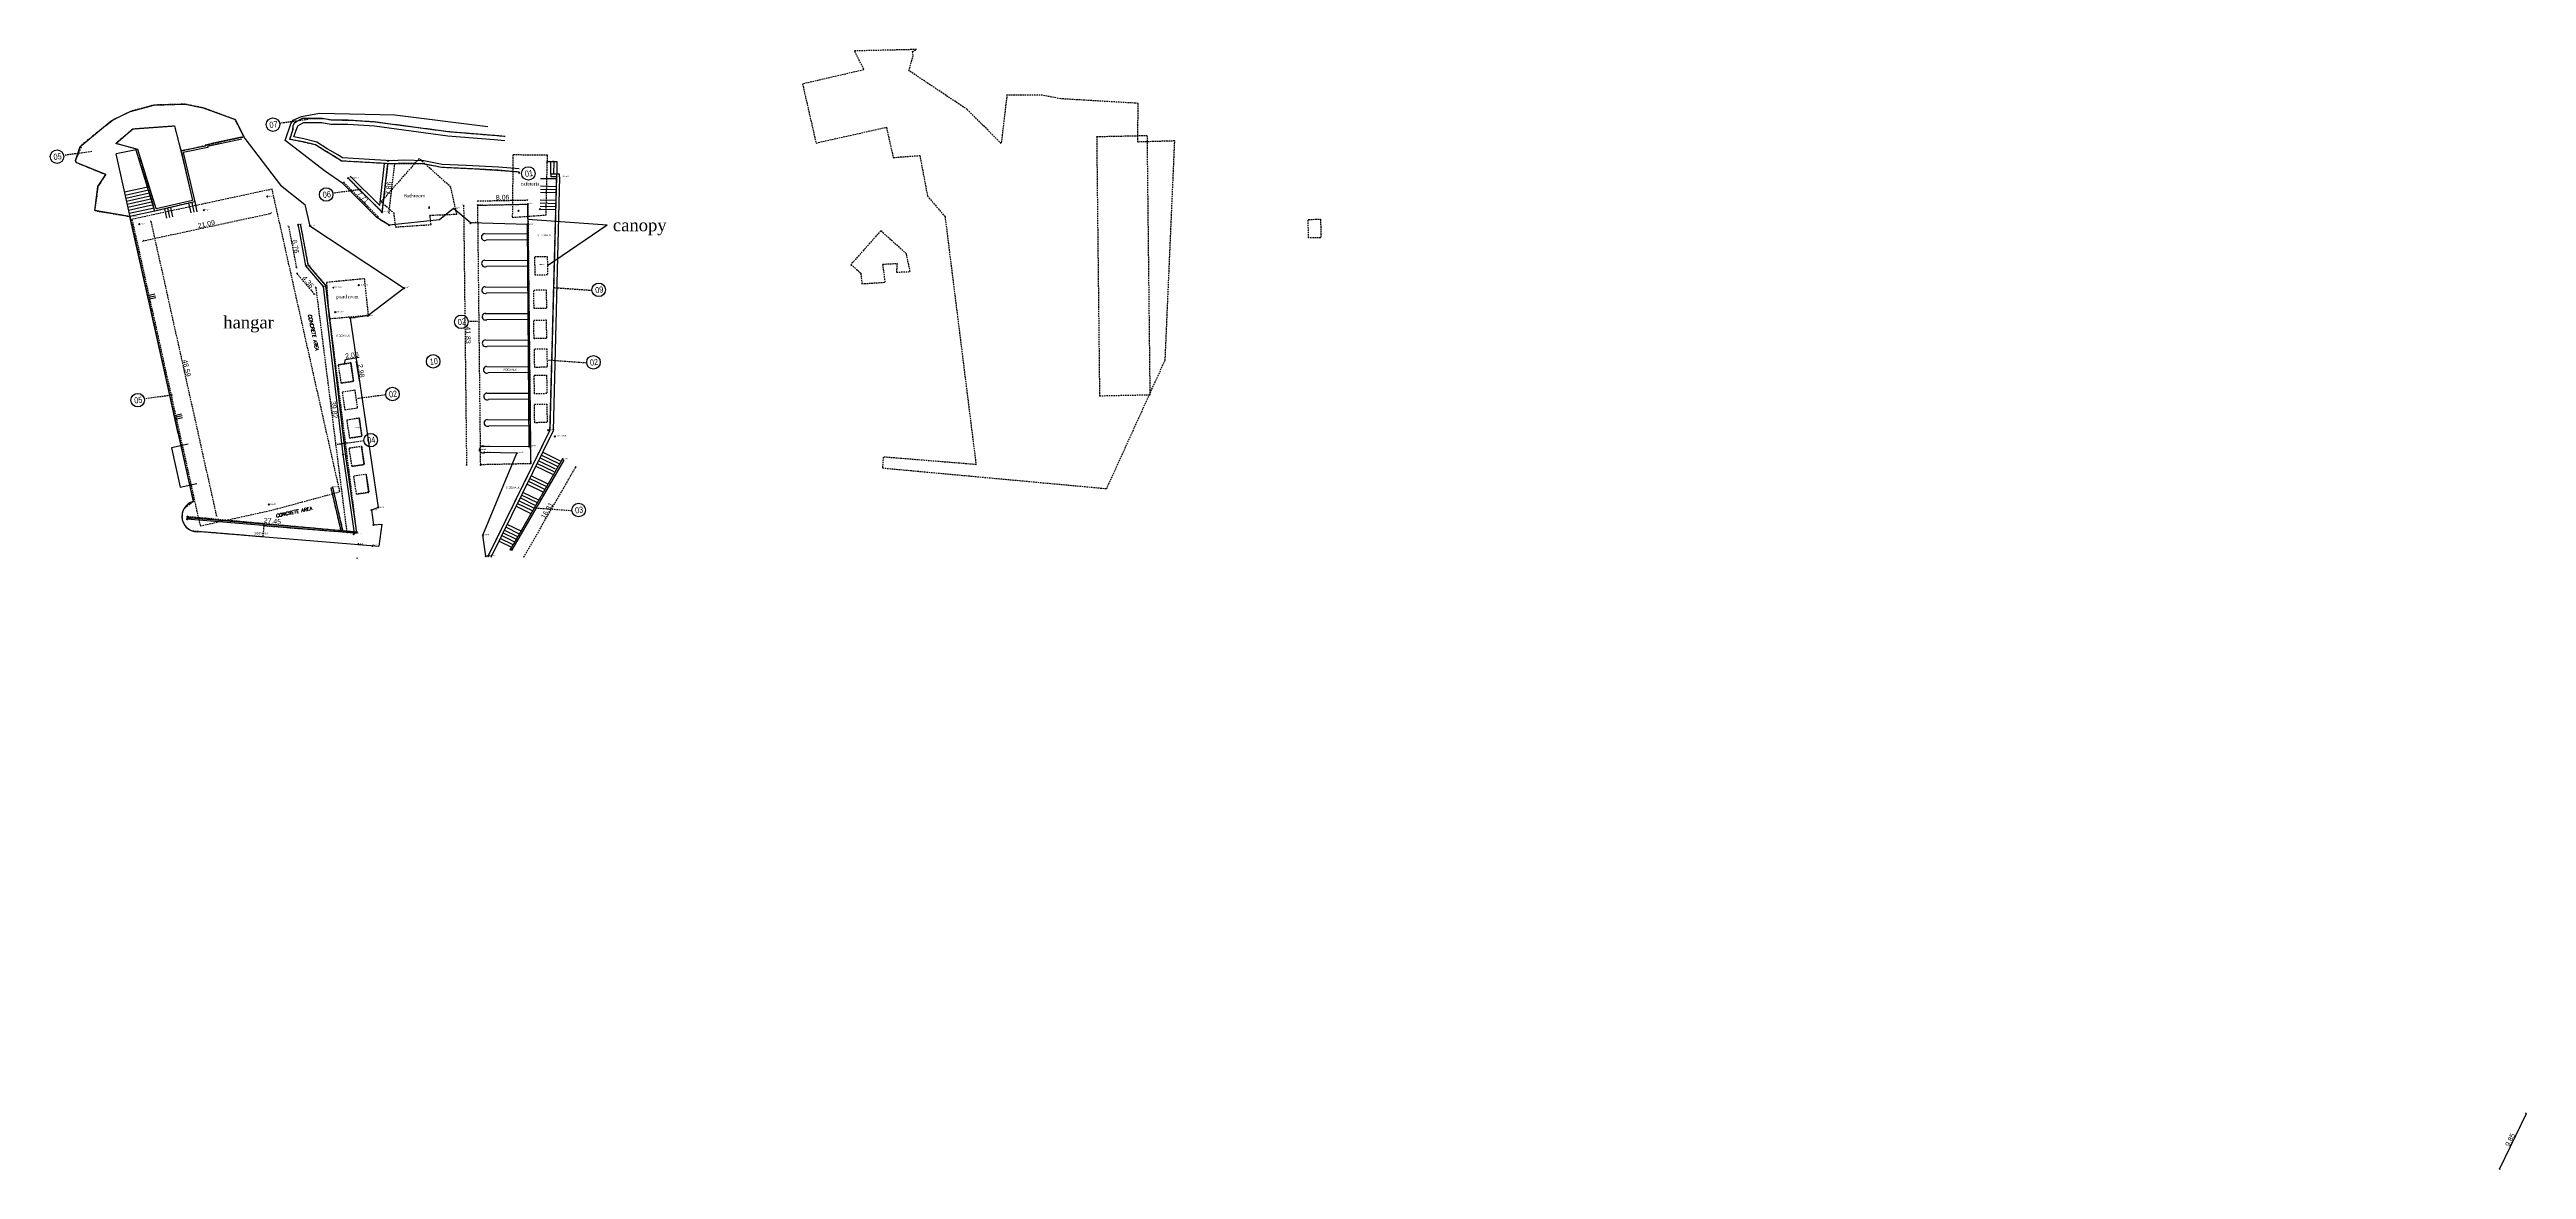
# Model space of a CAD drawing. Header units: millimetres. Extents: x 195890 to 354127, y 355817 to 1139449.
# Drawn here: x 353728.4 to 354127.4, y 355817.1 to 355997.6 of the extents above; entities outside this region: 2.
import ezdxf
from ezdxf.enums import TextEntityAlignment as Align

# ---------------------------------------------------------------- set-up
doc = ezdxf.new("R2010")
doc.units = ezdxf.units.MM
doc.header["$PDMODE"] = 3
doc.header["$PDSIZE"] = 0.1
doc.linetypes.add('1086-X-TOPO$0$HIDDEN', pattern=[0.375, 0.25, -0.125])
doc.linetypes.add('HIDDEN2', pattern=[4.7625, 3.175, -1.5875])
doc.layers.get('0').update_dxf_attribs({"color": 5})
for name, color, linetype in [('1086-X-TOPO$0$LINE-CONCRETE', 21, '1086-X-TOPO$0$HIDDEN'), ('A-G-TEXT', 40, 'Continuous'), ('Obs.ts.td2', 7, 'Continuous'), ('Obs.ts.td2_Mark', 7, 'Continuous')]:
    doc.layers.add(name, color=color, linetype=linetype)
doc.layers.add('green', color=3, linetype='Continuous', true_color=0x19f10e)
doc.layers.add('landscape design', color=7, linetype='Continuous', lineweight=25)
doc.styles.add('1086-X-TOPO$0$S1', font='simplex_.ttf', dxfattribs={"oblique": 10, "height": 7.26564})
doc.styles.add('AAAA', font='arial.ttf')
doc.styles.add('CC-Tags-100', font='arial.ttf', dxfattribs={"width": 0.85, "height": 220})
doc.styles.add('FC-Mini-500', font='arial.ttf', dxfattribs={"width": 0.85, "height": 900})
doc.styles.get("Standard").update_dxf_attribs({"font": 'times.ttf'})
doc.dimstyles.new('1-100', dxfattribs={"dimtxt": 0.8, "dimasz": 0.18, "dimexe": 0.18, "dimexo": 0.0625, "dimgap": 0.09, "dimtad": 1, "dimzin": 4, "dimdsep": 46, "dimtxsty": 'AAAA', "dimblk": 'OBLIQUE', "dimcen": 0.09, "dimse1": 1, "dimse2": 1, "dimclrd": 256, "dimclrt": 256, "dimadec": 0, "dimazin": 1, "dimtfac": 1, "dimtix": 1, "dimtofl": 0, "dimtmove": 1, "dimatfit": 3, "dimfxl": 0.18, "dimtfillclr": 255, "dimtolj": 1, "dimtzin": 0, "dimarcsym": 0})

# ---------------------------------------------------------------- blocks, each defined once
blk = doc.blocks.new('_OBLIQUE')
at = {"color": 0, "linetype": 'ByBlock'}
blk.add_line((-0.5, -0.5), (0.5, 0.5), dxfattribs=at)
blk = doc.blocks.new('*D2')
at = {"layer": 'Defpoints', "color": 0, "ltscale": 0.05, "transparency": 16777216}
for p in [(354127.4, 355826.05), (354123.06, 355817.2), (354123.1, 355817.18)]:
    blk.add_point(p, dxfattribs=at)
at = {"layer": 'landscape design', "lineweight": -2, "ltscale": 0.05, "transparency": 16777216}
blk.add_line((354127.36, 355826.07), (354123.06, 355817.2), dxfattribs=at)
at = {"layer": 'landscape design', "lineweight": -2, "ltscale": 0.05, "transparency": 16777216, "xscale": 0.18, "yscale": 0.18, "zscale": 0.18}
for p, rotation in [((354127.36, 355826.07), 64.13336787178815), ((354123.06, 355817.2), 244.1333678717882)]:
    blk.add_blockref('_OBLIQUE', p, dxfattribs=dict(at, rotation=rotation))
at = {"layer": 'landscape design', "ltscale": 0.05, "transparency": 16777216, "insert": (354124.76, 355821.85), "char_height": 0.8, "attachment_point": 5, "rotation": 64.1334, "style": 'AAAA'}
blk.add_mtext('\\A1;9.85', dxfattribs=at)
blk = doc.blocks.new('*D3')
at = {"lineweight": -2, "transparency": 16777216}
for p, q in [((353776.95, 355947.06), (353774.97, 355946.76)), ((353775.96, 355946.91), (353776.08, 355947.63)), ((353776.08, 355947.63), (353778.32, 355947.97))]:
    blk.add_line(p, q, dxfattribs=at)
at = {"layer": 'Defpoints', "color": 0, "transparency": 16777216}
for p in [(353774.97, 355946.76), (353775.19, 355945.28), (353777.17, 355945.58)]:
    blk.add_point(p, dxfattribs=at)
at = {"lineweight": -2, "transparency": 16777216, "xscale": 0.18, "yscale": 0.18, "zscale": 0.18}
for p, rotation in [((353774.97, 355946.76), 188.4952550785468), ((353776.95, 355947.06), 8.495255078546862)]:
    blk.add_blockref('_OBLIQUE', p, dxfattribs=dict(at, rotation=rotation))
at = {"transparency": 16777216, "insert": (353777.13, 355948.29), "char_height": 0.8, "attachment_point": 5, "rotation": 8.4953, "style": 'AAAA'}
blk.add_mtext('\\A1;2.00', dxfattribs=at)
blk = doc.blocks.new('*D4')
at = {"lineweight": -2, "transparency": 16777216}
blk.add_line((353778.33, 355944.24), (353777.89, 355947.19), dxfattribs=at)
at = {"layer": 'Defpoints', "color": 0, "transparency": 16777216}
for p in [(353776.95, 355947.05), (353777.89, 355947.19), (353777.39, 355944.1)]:
    blk.add_point(p, dxfattribs=at)
at = {"lineweight": -2, "transparency": 16777216, "xscale": 0.18, "yscale": 0.18, "zscale": 0.18}
for p, rotation in [((353777.89, 355947.19), 98.49525507980692), ((353778.33, 355944.24), 278.4952550798069)]:
    blk.add_blockref('_OBLIQUE', p, dxfattribs=dict(at, rotation=rotation))
at = {"transparency": 16777216, "insert": (353778.61, 355945.79), "char_height": 0.8, "attachment_point": 5, "rotation": 278.4953, "style": 'AAAA'}
blk.add_mtext('\\A1;2.98', dxfattribs=at)
blk = doc.blocks.new('FINISH TYPE')
blk.add_circle((0, 0), 242)
at = {"style": 'CC-Tags-100', "width": 0.85}
blk.add_attdef('00', text='', height=220, dxfattribs=at).set_placement((0, 0), align=Align.MIDDLE_CENTER)
blk = doc.blocks.new('*D9')
at = {"linetype": '1086-X-TOPO$0$HIDDEN', "lineweight": -2, "transparency": 16777216}
blk.add_line((353804.8, 355915.74), (353813.21, 355930.3), dxfattribs=at)
at = {"layer": 'Defpoints', "color": 0, "linetype": '1086-X-TOPO$0$HIDDEN', "transparency": 16777216}
for p in [(353811.29, 355931.4, 1125.35), (353813.21, 355930.3), (353802.89, 355916.85, 1125.35)]:
    blk.add_point(p, dxfattribs=at)
at = {"linetype": '1086-X-TOPO$0$HIDDEN', "lineweight": -2, "transparency": 16777216, "xscale": 0.18, "yscale": 0.18, "zscale": 0.18}
for p, rotation in [((353813.21, 355930.3), 59.98957551598112), ((353804.8, 355915.74), 239.9895755159811)]:
    blk.add_blockref('_OBLIQUE', p, dxfattribs=dict(at, rotation=rotation))
at = {"linetype": '1086-X-TOPO$0$HIDDEN', "transparency": 16777216, "insert": (353808.57, 355923.27), "char_height": 0.8, "attachment_point": 5, "rotation": 59.9896, "style": 'AAAA'}
blk.add_mtext('\\A1;16.81', dxfattribs=at)
blk = doc.blocks.new('*D10')
at = {"linetype": '1086-X-TOPO$0$HIDDEN', "lineweight": -2, "transparency": 16777216}
blk.add_line((353766.93, 355969.04), (353768.19, 355962.4), dxfattribs=at)
at = {"layer": 'Defpoints', "color": 0, "linetype": '1086-X-TOPO$0$HIDDEN', "transparency": 16777216}
for p in [(353768.48, 355969.33, 1123.18), (353768.19, 355962.4), (353769.73, 355962.69, 1123.18)]:
    blk.add_point(p, dxfattribs=at)
at = {"linetype": '1086-X-TOPO$0$HIDDEN', "lineweight": -2, "transparency": 16777216, "xscale": 0.18, "yscale": 0.18, "zscale": 0.18}
for p, rotation in [((353766.93, 355969.04), 100.6785283141755), ((353768.19, 355962.4), 280.6785283141755)]:
    blk.add_blockref('_OBLIQUE', p, dxfattribs=dict(at, rotation=rotation))
at = {"linetype": '1086-X-TOPO$0$HIDDEN', "transparency": 16777216, "insert": (353768.05, 355965.81), "char_height": 0.8, "attachment_point": 5, "rotation": 280.6785, "style": 'AAAA'}
blk.add_mtext('\\A1;6.76', dxfattribs=at)
blk = doc.blocks.new('*D11')
at = {"linetype": '1086-X-TOPO$0$HIDDEN', "lineweight": -2, "transparency": 16777216}
blk.add_line((353768.27, 355961.45), (353771.09, 355958.13), dxfattribs=at)
at = {"layer": 'Defpoints', "color": 0, "linetype": '1086-X-TOPO$0$HIDDEN', "transparency": 16777216}
for p in [(353769.73, 355962.69, 1123.18), (353772.55, 355959.37, 1123.18), (353771.09, 355958.13)]:
    blk.add_point(p, dxfattribs=at)
at = {"linetype": '1086-X-TOPO$0$HIDDEN', "lineweight": -2, "transparency": 16777216, "xscale": 0.18, "yscale": 0.18, "zscale": 0.18}
for p, rotation in [((353768.27, 355961.45), 130.2753490870772), ((353771.09, 355958.13), 310.2753490870772)]:
    blk.add_blockref('_OBLIQUE', p, dxfattribs=dict(at, rotation=rotation))
at = {"linetype": '1086-X-TOPO$0$HIDDEN', "transparency": 16777216, "insert": (353770.06, 355960.12), "char_height": 0.8, "attachment_point": 5, "rotation": 310.2753, "style": 'AAAA'}
blk.add_mtext('\\A1;4.36', dxfattribs=at)
blk = doc.blocks.new('*D12')
at = {"linetype": '1086-X-TOPO$0$HIDDEN', "lineweight": -2, "transparency": 16777216}
blk.add_line((353771.31, 355959.21), (353776.31, 355919.7), dxfattribs=at)
at = {"layer": 'Defpoints', "color": 0, "linetype": '1086-X-TOPO$0$HIDDEN', "transparency": 16777216}
for p in [(353772.55, 355959.37, 1123.18), (353776.31, 355919.7), (353777.54, 355919.86, 1123.18)]:
    blk.add_point(p, dxfattribs=at)
at = {"linetype": '1086-X-TOPO$0$HIDDEN', "lineweight": -2, "transparency": 16777216, "xscale": 0.18, "yscale": 0.18, "zscale": 0.18}
for p, rotation in [((353771.31, 355959.21), 97.2040916128239), ((353776.31, 355919.7), 277.2040916128239)]:
    blk.add_blockref('_OBLIQUE', p, dxfattribs=dict(at, rotation=rotation))
at = {"linetype": '1086-X-TOPO$0$HIDDEN', "transparency": 16777216, "insert": (353774.3, 355939.52), "char_height": 0.8, "attachment_point": 5, "rotation": 277.2041, "style": 'AAAA'}
blk.add_mtext('\\A1;39.82', dxfattribs=at)
blk = doc.blocks.new('*D13')
at = {"linetype": '1086-X-TOPO$0$HIDDEN', "lineweight": -2, "transparency": 16777216}
blk.add_line((353750.61, 355922.32), (353777.94, 355919.82), dxfattribs=at)
at = {"layer": 'Defpoints', "color": 0, "linetype": '1086-X-TOPO$0$HIDDEN', "transparency": 16777216}
for p in [(353750.59, 355922.1, 1121.75), (353777.92, 355919.6, 1121.75), (353777.94, 355919.82)]:
    blk.add_point(p, dxfattribs=at)
at = {"linetype": '1086-X-TOPO$0$HIDDEN', "lineweight": -2, "transparency": 16777216, "xscale": 0.18, "yscale": 0.18, "zscale": 0.18}
for p, rotation in [((353750.61, 355922.32), 174.7814262358889), ((353777.94, 355919.82), 354.7814262358889)]:
    blk.add_blockref('_OBLIQUE', p, dxfattribs=dict(at, rotation=rotation))
at = {"linetype": '1086-X-TOPO$0$HIDDEN', "transparency": 16777216, "insert": (353764.32, 355921.57), "char_height": 0.8, "attachment_point": 5, "rotation": 354.7814, "style": 'AAAA'}
blk.add_mtext('\\A1;27.45', dxfattribs=at)
blk = doc.blocks.new('*D14')
at = {"linetype": '1086-X-TOPO$0$HIDDEN', "lineweight": -2, "transparency": 16777216}
blk.add_line((353797.39, 355973.15), (353805.45, 355973.31), dxfattribs=at)
at = {"layer": 'Defpoints', "color": 0, "linetype": '1086-X-TOPO$0$HIDDEN', "transparency": 16777216}
for p in [(353797.41, 355972.47, 1126.85), (353805.45, 355973.31), (353805.46, 355972.64, 1126.85)]:
    blk.add_point(p, dxfattribs=at)
at = {"linetype": '1086-X-TOPO$0$HIDDEN', "lineweight": -2, "transparency": 16777216, "xscale": 0.18, "yscale": 0.18, "zscale": 0.18}
for p, rotation in [((353797.39, 355973.15), 181.1898612973218), ((353805.45, 355973.31), 1.189861297321788)]:
    blk.add_blockref('_OBLIQUE', p, dxfattribs=dict(at, rotation=rotation))
at = {"linetype": '1086-X-TOPO$0$HIDDEN', "transparency": 16777216, "insert": (353801.41, 355973.73), "char_height": 0.8, "attachment_point": 5, "rotation": 1.1899, "style": 'AAAA'}
blk.add_mtext('\\A1;8.06', dxfattribs=at)
blk = doc.blocks.new('*D15')
at = {"linetype": '1086-X-TOPO$0$HIDDEN', "lineweight": -2, "transparency": 16777216}
blk.add_line((353795.12, 355972.44), (353795.59, 355930.62), dxfattribs=at)
at = {"layer": 'Defpoints', "color": 0, "linetype": '1086-X-TOPO$0$HIDDEN', "transparency": 16777216}
for p in [(353797.41, 355972.47, 1126.85), (353795.59, 355930.62), (353797.87, 355930.64, 1126.85)]:
    blk.add_point(p, dxfattribs=at)
at = {"linetype": '1086-X-TOPO$0$HIDDEN', "lineweight": -2, "transparency": 16777216, "xscale": 0.18, "yscale": 0.18, "zscale": 0.18}
for p, rotation in [((353795.12, 355972.44), 90.63635904085066), ((353795.59, 355930.62), 270.6363590408507)]:
    blk.add_blockref('_OBLIQUE', p, dxfattribs=dict(at, rotation=rotation))
at = {"linetype": '1086-X-TOPO$0$HIDDEN', "transparency": 16777216, "insert": (353795.85, 355951.54), "char_height": 0.8, "attachment_point": 5, "rotation": 270.6364, "style": 'AAAA'}
blk.add_mtext('\\A1;41.83', dxfattribs=at)
blk = doc.blocks.new('*D16')
at = {"linetype": '1086-X-TOPO$0$HIDDEN', "lineweight": -2, "transparency": 16777216}
blk.add_line((353743.48, 355966.72), (353764.09, 355971.16), dxfattribs=at)
at = {"layer": 'Defpoints', "color": 0, "linetype": '1086-X-TOPO$0$HIDDEN', "transparency": 16777216}
for p in [(353763.51, 355973.86, 1121.76), (353764.09, 355971.16), (353742.89, 355969.42, 1121.76)]:
    blk.add_point(p, dxfattribs=at)
at = {"linetype": '1086-X-TOPO$0$HIDDEN', "lineweight": -2, "transparency": 16777216, "xscale": 0.18, "yscale": 0.18, "zscale": 0.18}
for p, rotation in [((353764.09, 355971.16), 12.16431656271661), ((353743.48, 355966.72), 192.1643165627165)]:
    blk.add_blockref('_OBLIQUE', p, dxfattribs=dict(at, rotation=rotation))
at = {"linetype": '1086-X-TOPO$0$HIDDEN', "transparency": 16777216, "insert": (353753.68, 355969.43), "char_height": 0.8, "attachment_point": 5, "rotation": 12.1643, "style": 'AAAA'}
blk.add_mtext('\\A1;21.09', dxfattribs=at)
blk = doc.blocks.new('*D17')
at = {"linetype": '1086-X-TOPO$0$HIDDEN', "lineweight": -2, "transparency": 16777216}
blk.add_line((353744.75, 355969.83), (353755.3, 355922.4), dxfattribs=at)
at = {"layer": 'Defpoints', "color": 0, "linetype": '1086-X-TOPO$0$HIDDEN', "transparency": 16777216}
for p in [(353742.89, 355969.42, 1121.76), (353753.44, 355921.99, 1121.76), (353755.3, 355922.4)]:
    blk.add_point(p, dxfattribs=at)
at = {"linetype": '1086-X-TOPO$0$HIDDEN', "lineweight": -2, "transparency": 16777216, "xscale": 0.18, "yscale": 0.18, "zscale": 0.18}
for p, rotation in [((353744.75, 355969.83), 102.5388885597473), ((353755.3, 355922.4), 282.5388885597473)]:
    blk.add_blockref('_OBLIQUE', p, dxfattribs=dict(at, rotation=rotation))
at = {"linetype": '1086-X-TOPO$0$HIDDEN', "transparency": 16777216, "insert": (353750.51, 355946.22), "char_height": 0.8, "attachment_point": 5, "rotation": 282.5389, "style": 'AAAA'}
blk.add_mtext('\\A1;48.59', dxfattribs=at)
blk = doc.blocks.new('*D18')
at = {"linetype": '1086-X-TOPO$0$HIDDEN', "lineweight": -2, "transparency": 16777216}
blk.add_line((353783.1, 355971.22), (353784.02, 355979.03), dxfattribs=at)
at = {"layer": 'Defpoints', "color": 0, "linetype": '1086-X-TOPO$0$HIDDEN', "transparency": 16777216}
for p in [(353782.91, 355979.16, 1118.92), (353784.02, 355979.03), (353781.98, 355971.36, 1118.92)]:
    blk.add_point(p, dxfattribs=at)
at = {"linetype": '1086-X-TOPO$0$HIDDEN', "lineweight": -2, "transparency": 16777216, "xscale": 0.18, "yscale": 0.18, "zscale": 0.18}
for p, rotation in [((353784.02, 355979.03), 83.2190424988061), ((353783.1, 355971.22), 263.2190424988061)]:
    blk.add_blockref('_OBLIQUE', p, dxfattribs=dict(at, rotation=rotation))
at = {"linetype": '1086-X-TOPO$0$HIDDEN', "transparency": 16777216, "insert": (353783.06, 355975.19), "char_height": 0.8, "attachment_point": 5, "rotation": 83.219, "style": 'AAAA'}
blk.add_mtext('\\A1;7.86', dxfattribs=at)
blk = doc.blocks.new('*D19')
at = {"linetype": '1086-X-TOPO$0$HIDDEN', "lineweight": -2, "transparency": 16777216}
blk.add_line((353775.83, 355976.12), (353781.29, 355970.67), dxfattribs=at)
at = {"layer": 'Defpoints', "color": 0, "linetype": '1086-X-TOPO$0$HIDDEN', "transparency": 16777216}
for p in [(353776.52, 355976.81, 1118.92), (353781.29, 355970.67), (353781.98, 355971.36, 1118.92)]:
    blk.add_point(p, dxfattribs=at)
at = {"linetype": '1086-X-TOPO$0$HIDDEN', "lineweight": -2, "transparency": 16777216, "xscale": 0.18, "yscale": 0.18, "zscale": 0.18}
for p, rotation in [((353775.83, 355976.12), 135.0424615210485), ((353781.29, 355970.67), 315.0424615210486)]:
    blk.add_blockref('_OBLIQUE', p, dxfattribs=dict(at, rotation=rotation))
at = {"linetype": '1086-X-TOPO$0$HIDDEN', "transparency": 16777216, "insert": (353778.9, 355973.74), "char_height": 0.8, "attachment_point": 5, "rotation": 315.0425, "style": 'AAAA'}
blk.add_mtext('\\A1;7.71', dxfattribs=at)

msp = doc.modelspace()

# ---------------------------------------------------------------- linework, layer by layer
at = {"color": 6}
for p, q in [((353759.333, 355983.425, 1121.748), (353753.468, 355982.16, 1121.7)), ((353759.333, 355983.425, 1121.748), (353754.582, 355982.4, 1121.709)), ((353742.656, 355981.439), (353739.143, 355980.721, -5.203)), ((353753.527, 355981.982), (353749.601, 355981.214)), ((353749.601, 355981.214), (353751.447, 355973.236)), ((353753.468, 355982.16, 1121.7), (353753.468, 355982.16, 1121.2)), ((353753.468, 355982.16, 1121.2), (353753.527, 355981.982)), ((353808.625, 355979.519, 1118.916), (353810.132, 355979.513, 1118.916)), ((353750.566, 355921.851, 1119.393), (353750.587, 355922.1, 1123.184))]:
    msp.add_line(p, q, dxfattribs=at)
at = {"color": 4}
for p, q in [((353751.601, 355924.706, 22.628), (353739.143, 355980.721, -5.203)), ((353809.132, 355979.517, 1118.916), (353809.108, 355977.491, 1128.325)), ((353809.632, 355979.515, 1118.916), (353809.58, 355977.479, 1128.325)), ((353810.132, 355979.513, 1118.916), (353810.125, 355977.465, 1118.916)), ((353744.533, 355975.433, 1121.748), (353740.512, 355974.543, 1114.664)), ((353744.641, 355974.945, 1121.748), (353740.62, 355974.054, 1114.664)), ((353744.749, 355974.457, 1121.748), (353740.728, 355973.566, 1114.664)), ((353781.13, 355970.508, 1118.916), (353775.671, 355975.959, 1118.916)), ((353807.489, 355974.565, -1.818), (353810.004, 355974.501, 1.566)), ((353810.06, 355976.692, 1128.325), (353807.493, 355976.731, 1124.941)), ((353807.502, 355975.065, -1.818), (353810.017, 355975.001, 1.566)), ((353807.515, 355975.565, -1.818), (353810.03, 355975.5, 1.566)), ((353809.183, 355977.489, 1128.325), (353809.172, 355977.064, 1128.325)), ((353810.58, 355977.453, 1128.325), (353809.183, 355977.489, 1128.325)), ((353810.069, 355977.042, 1128.325), (353809.188, 355977.064, 1128.325)), ((353810.569, 355977.029, 1128.325), (353810.58, 355977.453, 1128.325)), ((353744.857, 355973.969, 1121.748), (353740.836, 355973.078, 1114.664)), ((353744.965, 355973.48, 1121.748), (353740.944, 355972.59, 1114.664)), ((353745.073, 355972.992, 1121.748), (353741.052, 355972.102, 1114.664)), ((353745.181, 355972.504, 1121.748), (353741.16, 355971.614, 1114.664)), ((353745.289, 355972.016, 1121.748), (353741.268, 355971.125, 1114.664)), ((353745.397, 355971.528, 1121.748), (353741.377, 355970.637, 1114.664)), ((353746.936, 355971.884, 1121.749), (353747.265, 355970.365, 1121.764)), ((353747.423, 355971.996, 1121.748), (353747.754, 355970.471, 1121.764)), ((353747.91, 355972.109, 1121.748), (353748.242, 355970.577, 1121.764)), ((353750.833, 355972.786, 1121.748), (353751.174, 355971.213, 1121.764)), ((353751.32, 355972.898, 1121.748), (353751.663, 355971.319, 1121.764)), ((353751.807, 355973.011, 1121.748), (353752.151, 355971.425, 1121.764)), ((353783.126, 355969.237, 1125.567), (353781.13, 355970.508, 1125.567)), ((353793.52, 355971.913, 1125.567), (353791.215, 355970.122, 1125.567)), ((353796.239, 355969.606, 1125.567), (353793.52, 355971.913, 1125.567)), ((353807.419, 355971.824, 1124.941), (353809.934, 355971.759, 1128.325)), ((353807.432, 355972.323, 1124.941), (353809.947, 355972.259, 1128.325)), ((353807.445, 355972.823, 1124.941), (353809.96, 355972.759, 1128.325)), ((353807.458, 355973.323, 1124.941), (353809.973, 355973.259, 1128.325)), ((353791.215, 355970.122, 1125.567), (353783.126, 355969.237, 1125.567)), ((353805.412, 355969.349, 1125.567), (353796.239, 355969.606, 1125.567)), ((353798.5, 355967.883, -7878.968), (353805.398, 355967.839, -7878.968)), ((353805.431, 355966.898, -7878.968), (353798.757, 355966.844, -7878.968)), ((353805.699, 355933.609, 1125.567), (353805.412, 355969.349, 1125.567)), ((353818.252, 355969.276), (353808.62, 355962.717)), ((353798.535, 355963.603, -6753.401), (353805.432, 355963.559, -6753.401)), ((353805.466, 355962.618, -6753.401), (353798.791, 355962.564, -6753.401)), ((353798.569, 355959.323, -5627.834), (353805.466, 355959.279, -5627.834)), ((353745.409, 355958.108, 1121.764), (353744.223, 355957.879, 6.146)), ((353745.466, 355957.813, 1121.764), (353744.28, 355957.585, 6.146)), ((353745.522, 355957.518, 1121.764), (353744.337, 355957.29, 6.146)), ((353798.604, 355955.043, -4502.268), (353805.501, 355954.999, -4502.268)), ((353805.5, 355958.338, -5627.834), (353798.826, 355958.284, -5627.834)), ((353798.638, 355950.762, -3376.701), (353805.535, 355950.719, -3376.701)), ((353805.535, 355954.058, -4502.268), (353798.86, 355954.004, -4502.268)), ((353798.834, 355946.484, 1126.85), (353805.731, 355946.441, 1126.85)), ((353805.569, 355949.778, -3376.701), (353798.894, 355949.724, -3376.701)), ((353805.765, 355945.5, 1126.85), (353799.091, 355945.446, 1126.85)), ((353749.702, 355938.805, 1121.764), (353748.525, 355938.536, 15.756)), ((353749.769, 355938.512, 1121.764), (353748.592, 355938.244, 15.756)), ((353798.882, 355942.204, 1126.85), (353805.779, 355942.161, 1126.85)), ((353805.813, 355941.219, 1126.85), (353799.138, 355941.166, 1126.85)), ((353749.836, 355938.22, 1121.764), (353748.659, 355937.951, 15.756)), ((353798.929, 355937.924, 1126.85), (353805.827, 355937.881, 1126.85)), ((353805.86, 355936.94, 1126.85), (353799.186, 355936.886, 1126.85)), ((353750.729, 355933.978), (353748.051, 355933.382)), ((353748.051, 355933.382), (353749.463, 355927.037)), ((353798.201, 355933.656, 1125.567), (353805.699, 355933.609, 1125.567)), ((353798.231, 355919.273, 1125.567), (353803.705, 355932.529, 1125.567)), ((353803.705, 355932.529, 1125.567), (353798.458, 355932.618, 1125.567)), ((353749.463, 355927.037), (353752.141, 355927.633)), ((353752.669, 355919.907, 1118.28), (353781.48, 355917.511, 1122.205)), ((353798.704, 355915.899, 1125.567), (353798.231, 355919.273, 1125.567))]:
    msp.add_line(p, q, dxfattribs=at)
at = {"color": 3, "linetype": '1086-X-TOPO$0$HIDDEN'}
for p, q in [((353795.823, 355953.811), (353797.337, 355953.763)), ((353778.104, 355915.558, 1123.184), (353777.942, 355915.569, 1108.185))]:
    msp.add_line(p, q, dxfattribs=at)
at = {"color": 11, "linetype": '1086-X-TOPO$0$HIDDEN', "true_color": 0xf27172, "elevation": 7880.251}
msp.add_lwpolyline([(353862.722, 355931.884), (353862.576, 355930.127), (353898.708, 355926.799), (353908.13, 355947.521), (353909.67, 355982.825), (353903.711, 355982.645), (353903.78, 355988.881), (353891.326, 355989.61), (353888.388, 355990.175), (353882.641, 355990.227), (353881.714, 355982.423), (353876.255, 355987.874), (353866.862, 355994.148), (353867.546, 355996.631), (353867.414, 355997.259), (353868.07, 355997.556), (353858.074, 355997.323), (353859.593, 355994.283), (353849.711, 355991.996), (353851.888, 355982.49), (353863.224, 355985.03), (353864.317, 355980.152), (353868.609, 355980.473), (353869.842, 355973.933), (353872.668, 355970.598), (353877.658, 355930.669)], close=True, dxfattribs=at)
at = {"color": 9, "true_color": 0xc7c8ca}
for points, elevation in [([(353749.159, 355935.688), (353747.306, 355944.02), (353744.739, 355955.56), (353741.377, 355970.637), (353735.705, 355971.595), (353736.209, 355975.47), (353737.494, 355977.393), (353732.698, 355979.364), (353732.597, 355979.675), (353733.348, 355981.916), (353733.926, 355982.401), (353738.331, 355986.051), (353740.916, 355987.366), (353741.48, 355987.589), (353745.243, 355988.606), (353750.265, 355988.744), (353753.191, 355988.156), (353758.338, 355986.258), (353759.857, 355983.218), (353765.647, 355975.709), (353769.529, 355972.58), (353770.374, 355969.095)], 1122.578), ([(353775.671, 355975.959), (353772.703, 355978.027), (353768.672, 355981.126), (353766.372, 355982.895), (353767.316, 355985.561), (353767.678, 355986.194), (353768.99, 355986.787), (353771.884, 355987.32), (353784.028, 355987.009), (353799.042, 355985.148)], 1121.557), ([(353783.243, 355969.18), (353781.867, 355970.009), (353781.582, 355970.22)], 1121.557)]:
    msp.add_lwpolyline(points, dxfattribs=dict(at, elevation=elevation))
at = {"color": 1, "linetype": '1086-X-TOPO$0$HIDDEN'}
for points, elevation in [([(353751.807, 355973.011), (353745.397, 355971.528), (353742.656, 355981.439), (353739.077, 355982.419), (353741.863, 355984.783), (353748.529, 355985.258), (353749.601, 355981.214), (353759.333, 355983.425), (353759.737, 355983.458), (353758.338, 355986.258), (353753.191, 355988.156), (353750.265, 355988.744), (353745.243, 355988.606), (353741.48, 355987.589), (353738.875, 355986.328), (353736.129, 355984.226), (353733.637, 355982.159), (353732.597, 355979.675), (353732.698, 355979.364), (353737.494, 355977.393), (353736.209, 355975.47), (353735.705, 355971.595), (353741.377, 355970.637), (353751.601, 355924.706), (353751.601, 355924.706), (353750.046, 355923.533), (353749.797, 355922.911), (353749.783, 355921.784), (353750.324, 355920.709), (353750.927, 355920.204), (353751.4, 355919.987), (353752.669, 355919.907), (353762.84, 355919.061), (353763.007, 355921.067), (353750.587, 355922.1)], 1121.748), ([(353804.044, 355977.815), (353797.596, 355978.258), (353791.59, 355978.544), (353788.652, 355979.109), (353783.427, 355979.131), (353782.905, 355979.161), (353775.462, 355979.586), (353771.277, 355982.183), (353767.126, 355983.082), (353767.657, 355984.713), (353767.657, 355985.313), (353767.962, 355985.818), (353769.191, 355986.469), (353772.667, 355986.43), (353773.796, 355986.235), (353777.389, 355986.148), (353780.812, 355985.929), (353792.674, 355984.344), (353801.803, 355983.595)], 1123.468), ([(353735.254, 355981.105), (353730.691, 355980.487)], 1122.578), ([(353782.905, 355979.161), (353781.978, 355971.357), (353776.519, 355976.808)], 1118.916), ([(353778.615, 355975), (353774.052, 355974.381)], 1122.578), ([(353748.253, 355941.865), (353743.69, 355941.246)], 1122.578)]:
    msp.add_lwpolyline(points, dxfattribs=dict(at, elevation=elevation))
at = {"color": 51, "true_color": 0xf7f281}
for points, elevation in [([(353767.633, 355984.682), (353767.657, 355985.313), (353767.962, 355985.818), (353769.191, 355986.469), (353772.369, 355986.482), (353773.796, 355986.235), (353776.504, 355986.204), (353780.812, 355985.929), (353792.674, 355984.344), (353800.113, 355983.733), (353801.803, 355983.595)], 1116.582), ([(353804.044, 355977.815), (353800.711, 355978.088), (353795.53, 355978.37), (353791.59, 355978.544), (353788.652, 355979.109), (353785.67, 355979.218), (353783.427, 355979.131), (353775.462, 355979.586), (353774.577, 355980.175), (353773.389, 355980.868), (353772.92, 355981.101), (353771.277, 355982.183), (353769.265, 355982.665), (353767.126, 355983.082), (353767.657, 355984.713)], 1123.468), ([(353804.084, 355978.313), (353800.745, 355978.587), (353795.555, 355978.87), (353791.649, 355979.042), (353788.708, 355979.608), (353785.669, 355979.718), (353783.432, 355979.632), (353775.626, 355980.077), (353774.841, 355980.599), (353773.627, 355981.309), (353773.17, 355981.535), (353771.479, 355982.649), (353769.371, 355983.154), (353767.776, 355983.465), (353768.133, 355984.558)], 1123.468), ([(353768.133, 355984.558), (353768.35, 355985.106), (353768.461, 355985.29), (353769.367, 355985.77), (353772.31, 355985.781), (353773.732, 355985.536), (353776.478, 355985.504), (353780.743, 355985.232), (353792.599, 355983.648), (353800.056, 355983.036), (353801.745, 355982.897)], 1116.582)]:
    msp.add_lwpolyline(points, dxfattribs=dict(at, elevation=elevation))
at = {"color": 6, "elevation": 1110.187}
msp.add_lwpolyline([(353745.602, 355971.883), (353742.656, 355981.439), (353739.077, 355982.419), (353741.863, 355984.783), (353748.529, 355985.258), (353750.012, 355979.436), (353750.591, 355976.937), (353751.447, 355973.236)], close=True, dxfattribs=at)
at = {"color": 6}
for points, elevation in [([(353759.396, 355983.131), (353753.857, 355981.937), (353753.918, 355981.753), (353749.963, 355980.979), (353751.807, 355973.011), (353745.397, 355971.528), (353742.37, 355981.351)], 1121.748), ([(353759.333, 355983.425), (353753.468, 355982.16), (353753.527, 355981.982), (353749.601, 355981.214), (353751.447, 355973.236), (353745.602, 355971.883), (353742.656, 355981.439)], 1121.748), ([(353776.519, 355976.808), (353781.978, 355971.357), (353782.905, 355979.161)], 1118.916), ([(353776.872, 355977.162), (353781.603, 355972.438), (353782.405, 355979.189)], 1118.916), ([(353810.069, 355977.042), (353809.027, 355936.241), (353799.074, 355915.942)], 1128.325), ([(353810.569, 355977.029), (353809.524, 355936.119), (353799.523, 355915.722)], 1128.325), ([(353777.522, 355919.609), (353775.701, 355932.292), (353772.549, 355959.366), (353769.732, 355962.69), (353768.722, 355968.046), (353768.48, 355969.333)], 1123.184), ([(353777.918, 355919.666), (353776.098, 355932.344), (353772.932, 355959.532), (353770.106, 355962.868), (353769.115, 355968.12), (353768.873, 355969.407)], 1123.184), ([(353802.669, 355916.971), (353811.077, 355931.528)], 1125.348), ([(353802.886, 355916.846), (353811.293, 355931.402)], 1125.348), ([(353777.522, 355919.609), (353750.566, 355921.851)], 1123.184), ([(353777.543, 355919.859), (353750.587, 355922.1)], 1123.184), ([(353803.087, 355917.761), (353801.02, 355918.775)], 1125.348), ([(353803.365, 355918.176), (353801.24, 355919.224)], 1125.348), ([(353803.618, 355918.614), (353801.46, 355919.673)], 1125.348), ([(353803.869, 355919.048), (353801.68, 355920.121)], 1125.348), ([(353804.114, 355919.472), (353801.9, 355920.57)], 1125.348), ([(353804.37, 355919.916), (353802.12, 355921.019)], 1125.348), ([(353802.866, 355917.312), (353800.799, 355918.326)], 1125.348)]:
    msp.add_lwpolyline(points, dxfattribs=dict(at, elevation=elevation))
at = {"color": 1, "linetype": '1086-X-TOPO$0$HIDDEN'}
for points in [[(353770.037, 355986.269), (353765.474, 355985.651)], [(353773.723, 355926.929), (353775.323, 355920.043)]]:
    msp.add_lwpolyline(points, dxfattribs=at)
at = {"color": 3, "linetype": '1086-X-TOPO$0$HIDDEN'}
for points, elevation in [([(353905.664, 355941.874), (353897.609, 355941.707), (353897.145, 355983.534), (353905.2, 355983.701)], 7885.354), ([(353764.271, 355975.046), (353753.079, 355972.649), (353741.699, 355970.18), (353752.682, 355920.799), (353763.994, 355923.263), (353775.194, 355926.291)], 1121.764), ([(353805.928, 355930.809), (353797.873, 355930.641), (353797.409, 355972.468), (353805.464, 355972.636)], 1126.85), ([(353775.602, 355942.404), (353777.576, 355942.699), (353778.017, 355939.747), (353776.043, 355939.453)], -2250.294), ([(353776.333, 355937.903), (353778.307, 355938.198), (353778.747, 355935.247), (353776.774, 355934.952)], -1125.147), ([(353777.441, 355928.847), (353779.415, 355929.142), (353779.856, 355926.191), (353777.882, 355925.896)], 1125.147)]:
    msp.add_lwpolyline(points, close=True, dxfattribs=dict(at, elevation=elevation))
at = {"color": 6}
for points in [[(353751.447, 355973.236), (353745.602, 355971.883), (353742.656, 355981.439)], [(353809.692, 355929.501), (353806.941, 355930.85)], [(353809.912, 355929.95), (353807.161, 355931.299)], [(353810.24, 355930.337), (353807.381, 355931.748)], [(353810.497, 355930.781), (353807.603, 355932.2)], [(353810.747, 355931.215), (353807.823, 355932.649)], [(353773.723, 355926.929), (353775.323, 355920.043)], [(353774.009, 355927.007), (353775.636, 355920.017)], [(353808.069, 355926.175), (353805.318, 355927.524)], [(353808.289, 355926.624), (353805.538, 355927.973)], [(353808.509, 355927.073), (353805.758, 355928.422)], [(353808.729, 355927.522), (353805.978, 355928.871)], [(353809.471, 355929.052), (353806.721, 355930.401)], [(353805.983, 355922.755), (353803.555, 355923.945)], [(353806.203, 355923.204), (353803.775, 355924.394)], [(353806.423, 355923.653), (353803.995, 355924.843)], [(353806.752, 355924.039), (353804.215, 355925.292)], [(353807.009, 355924.484), (353804.436, 355925.741)], [(353807.259, 355924.917), (353804.656, 355926.19)]]:
    msp.add_lwpolyline(points, dxfattribs=at)
at = {"color": 5, "linetype": '1086-X-TOPO$0$HIDDEN'}
for points in [[(353794.006, 355971.034), (353793.064, 355975.397), (353787.953, 355979.978), (353781.82, 355973.042), (353783.86, 355971.237), (353784.109, 355968.963), (353789.894, 355969.342), (353789.693, 355970.851)], [(353789.581, 355972.238), (353789.558, 355971.873), (353789.51, 355972.235)], [(353867.059, 355961.769), (353866.436, 355964.656), (353862.316, 355968.348), (353857.513, 355962.915), (353859.093, 355961.517), (353859.28, 355959.81), (353863.043, 355960.057), (353862.655, 355962.975), (353864.932, 355963.071), (353864.842, 355961.675)]]:
    msp.add_lwpolyline(points, close=True, dxfattribs=at)
for points, elevation in [([(353808.63, 355980.511), (353803.074, 355980.572), (353802.963, 355970.505), (353808.397, 355970.89)], 1124.941), ([(353779.755, 355954.697), (353773.514, 355954.129), (353773.073, 355960.078), (353779.105, 355960.657)], 1125.202)]:
    msp.add_lwpolyline(points, close=True, dxfattribs=dict(at, elevation=elevation))
at = {"color": 2, "linetype": '1086-X-TOPO$0$HIDDEN'}
for points, elevation in [([(353809.027, 355936.241), (353810.125, 355977.465)], 1128.325), ([(353797.873, 355930.641), (353797.409, 355972.468)], 1127.513), ([(353762.986, 355920.818), (353777.918, 355919.666), (353772.932, 355959.532), (353770.106, 355962.868), (353768.873, 355969.407)], 1121.748)]:
    msp.add_lwpolyline(points, dxfattribs=dict(at, elevation=elevation))
at = {"color": 3, "elevation": 1127.071}
msp.add_lwpolyline([(353797.409, 355972.468), (353805.464, 355972.636)], dxfattribs=at)
at = {"color": 2, "elevation": 1126.85}
msp.add_lwpolyline([(353805.928, 355930.809), (353805.464, 355972.636)], dxfattribs=at)
at = {"color": 4, "elevation": 1118.938}
msp.add_lwpolyline([(353770.345, 355969.152), (353785.53, 355959.119), (353779.685, 355954.63), (353776.857, 355954.256), (353781.338, 355923.743), (353780.281, 355923.325), (353780.609, 355920.952), (353781.957, 355921.06), (353781.48, 355917.511)], dxfattribs=at)
at = {"color": 4}
msp.add_lwpolyline([(353818.252, 355969.276), (353805.491, 355970.145)], dxfattribs=at)
at = {"color": 3, "linetype": '1086-X-TOPO$0$HIDDEN'}
for points in [[(353931.165, 355970.176), (353933.16, 355970.208), (353933.207, 355967.224), (353931.212, 355967.193)], [(353806.601, 355964.177), (353808.596, 355964.209), (353808.643, 355961.225), (353806.647, 355961.194)], [(353806.424, 355958.798), (353808.42, 355958.83), (353808.467, 355955.846), (353806.471, 355955.815)], [(353806.424, 355953.94), (353808.419, 355953.972), (353808.466, 355950.988), (353806.471, 355950.957)], [(353774.974, 355946.758), (353776.948, 355947.053), (353777.389, 355944.102), (353775.415, 355943.807)], [(353806.529, 355949.311), (353808.525, 355949.342), (353808.572, 355946.359), (353806.576, 355946.327)], [(353806.494, 355945.054), (353808.49, 355945.085), (353808.537, 355942.102), (353806.541, 355942.07)], [(353806.53, 355940.399), (353808.525, 355940.431), (353808.572, 355937.447), (353806.577, 355937.416)], [(353776.693, 355933.346), (353778.667, 355933.641), (353779.108, 355930.689), (353777.134, 355930.394)]]:
    msp.add_lwpolyline(points, close=True, dxfattribs=at)
for points in [[(353815.804, 355958.705), (353809.665, 355959.14)], [(353775.416, 355943.805), (353777.389, 355944.102), (353776.948, 355947.056)], [(353814.956, 355947.032), (353808.817, 355947.468)], [(353782.582, 355941.907), (353778.018, 355941.289)], [(353779.067, 355934.483), (353774.504, 355933.864)], [(353777.134, 355930.392), (353779.108, 355930.689), (353778.667, 355933.643)]]:
    msp.add_lwpolyline(points, dxfattribs=at)
for points, elevation in [([(353776.774, 355934.949), (353778.747, 355935.247), (353778.306, 355938.2)], -1125.147), ([(353809.027, 355936.241), (353798.972, 355915.734)], 1128.325), ([(353802.886, 355916.846), (353811.293, 355931.402)], 1125.348), ([(353777.882, 355925.893), (353777.441, 355928.847)], 1125.147), ([(353777.882, 355925.893), (353779.856, 355926.191), (353779.415, 355929.144)], 1125.147)]:
    msp.add_lwpolyline(points, dxfattribs=dict(at, elevation=elevation))
at = {"color": 2, "linetype": '1086-X-TOPO$0$HIDDEN'}
msp.add_lwpolyline([(353774.009, 355927.007), (353775.701, 355919.761)], dxfattribs=at)
at = {"color": 4, "linetype": '1086-X-TOPO$0$HIDDEN'}
msp.add_lwpolyline([(353812.562, 355923.217), (353806.423, 355923.653)], dxfattribs=at)
at = {"color": 4}
for centre, radius, start, end in [((353798.529, 355967.339, -7878.968), 0.544, 92.98662, 294.75875), ((353798.563, 355963.059, -6753.401), 0.544, 92.98662, 294.75875), ((353798.598, 355958.779, -5627.834), 0.544, 92.98662, 294.75875), ((353798.66, 355954.508), 0.544, 92.98662, 294.75875), ((353798.666, 355950.219, -3376.701), 0.544, 92.98662, 294.75875), ((353798.863, 355945.94, 1126.85), 0.544, 92.98662, 294.75875), ((353798.91, 355941.66, 1126.85), 0.544, 92.98662, 294.75875), ((353798.958, 355937.381, 1126.85), 0.544, 92.98662, 294.75875), ((353798.23, 355933.112, 1124.908), 0.544, 92.98662, 294.75875), ((353752.183, 355922.317, 25.012), 2.459, 103.69717, 281.38061)]:
    msp.add_arc(centre, radius, start, end, dxfattribs=at)
at = {"layer": 'Obs.ts.td2'}
for p in [(237633.449, 1139449.255, 858.344), (353782.959, 355979.61, 1121.203), (353808.625, 355979.519, 1126.65), (353776.519, 355976.808, 1118.916), (353804.068, 355977.704, 1124.706), (353810.069, 355977.042, 1128.325), (353741.377, 355970.637, 1114.664), (353753.289, 355971.672, 1122.779), (353763.512, 355973.86, 1121.764), (353781.978, 355971.357, 1120.998), (353793.52, 355971.913, 1125.567), (353797.409, 355972.468, 1127.071), (353803.975, 355971.58, 1124.854), (353805.464, 355972.636, 1126.85), (353807.419, 355971.824, 1124.941), (353742.894, 355969.416, 1121.59), (353768.48, 355969.333, 1123.184), (353770.345, 355969.152, 1118.938), (353783.126, 355969.237, 1125.567), (353796.239, 355969.606, 1121.787), (353805.412, 355969.349, 1122.396), (353769.732, 355962.69, 1120.317), (353772.549, 355959.366, 1121.904), (353774.143, 355959.176, 1125.202), (353778.218, 355959.568, 1125.224), (353785.53, 355959.119, 1121.583), (353774.436, 355955.217, 1125.243), (353779.685, 355954.63, 1121.573), (353776.857, 355954.256, 1121.629), (353808.754, 355936.198, 1124.596), (353809.797, 355935.206, 1128.184), (353775.701, 355932.292, 1122.762), (353797.693, 355933.019, 1124.912), (353797.873, 355930.641, 1127.513), (353798.201, 355933.656, 1124.922), (353798.458, 355932.618, 1124.908), (353803.705, 355932.529, 1124.979), (353805.699, 355933.609, 1124.955), (353811.077, 355931.528, 1127.699), (353774.009, 355927.007, 1121.798), (353763.757, 355924.235, 1122.789), (353780.281, 355923.325, 1122.671), (353781.338, 355923.743, 1122.601), (353750.566, 355921.851, 1119.393), (353750.618, 355921.846, 1119.52), (353753.442, 355921.988, 1121.776), (353777.413, 355919.467, 1122.498), (353777.522, 355919.609, 1123.184), (353780.609, 355920.952, 1122.468), (353798.231, 355919.273, 1125.221), (353778.171, 355917.838, 1121.771), (353780.437, 355917.598, 1122.062), (353798.704, 355915.899, 1125.567), (353799.074, 355915.942, 1123.92), (353802.669, 355916.971, 1125.348)]:
    msp.add_point(p, dxfattribs=at)

# ---------------------------------------------------------------- block references
at = {"layer": 'green', "color": 5, "linetype": 'HIDDEN2', "ltscale": 0.5}
ref = msp.add_blockref('FINISH TYPE', (353764.414, 355985.459), dxfattribs=dict(at, xscale=0.0045, yscale=0.0045, zscale=0.0045, rotation=186.7465932616126))
ref.add_attrib('00', '07', dxfattribs={"layer": '0', "color": 1, "height": 0.99, "rotation": 6.74659, "style": 'CC-Tags-100', "width": 0.85}).set_placement((353764.502, 355985.466), align=Align.MIDDLE_CENTER)
ref = msp.add_blockref('FINISH TYPE', (353729.631, 355980.295, 1122.578), dxfattribs=dict(at, xscale=0.0045, yscale=0.0045, zscale=0.0045, rotation=186.7465932616126))
ref.add_attrib('00', '05', dxfattribs={"layer": '0', "color": 1, "height": 0.99, "rotation": 6.74659, "style": 'CC-Tags-100', "width": 0.85}).set_placement((353729.719, 355980.302, 1122.578), align=Align.MIDDLE_CENTER)
ref = msp.add_blockref('FINISH TYPE', (353805.55, 355977.588), dxfattribs=dict(at, xscale=0.0045, yscale=0.0045, zscale=0.0045, rotation=186.7465932616126))
ref.add_attrib('00', '01', dxfattribs={"layer": '0', "color": 5, "height": 0.99, "rotation": 6.74659, "style": 'CC-Tags-100', "width": 0.85}).set_placement((353805.638, 355977.594), align=Align.MIDDLE_CENTER)
ref = msp.add_blockref('FINISH TYPE', (353772.992, 355974.19, 1122.578), dxfattribs=dict(at, xscale=0.0045, yscale=0.0045, zscale=0.0045, rotation=186.7465932616126))
ref.add_attrib('00', '06', dxfattribs={"layer": '0', "color": 1, "height": 0.99, "rotation": 6.74659, "style": 'CC-Tags-100', "width": 0.85}).set_placement((353773.08, 355974.196, 1122.578), align=Align.MIDDLE_CENTER)
ref = msp.add_blockref('FINISH TYPE', (353816.883, 355958.832), dxfattribs=dict(at, xscale=0.0045, yscale=0.0045, zscale=0.0045, rotation=186.7465932616126))
ref.add_attrib('00', '09', dxfattribs={"layer": '0', "color": 2, "height": 0.99, "rotation": 6.74659, "style": 'CC-Tags-100', "width": 0.85}).set_placement((353816.971, 355958.839), align=Align.MIDDLE_CENTER)
ref = msp.add_blockref('FINISH TYPE', (353794.744, 355953.683), dxfattribs=dict(at, xscale=0.0045, yscale=0.0045, zscale=0.0045, rotation=186.7465932616126))
ref.add_attrib('00', '02', dxfattribs={"layer": '0', "color": 3, "height": 0.99, "rotation": 6.74659, "style": 'CC-Tags-100', "width": 0.85}).set_placement((353794.832, 355953.689), align=Align.MIDDLE_CENTER)
at = {"layer": 'green', "color": 4, "linetype": 'HIDDEN2', "ltscale": 0.5}
ref = msp.add_blockref('FINISH TYPE', (353790.222, 355947.296), dxfattribs=dict(at, xscale=0.0045, yscale=0.0045, zscale=0.0045, rotation=186.7465932616126))
ref.add_attrib('00', '10', dxfattribs={"layer": '0', "color": 21, "height": 0.99, "rotation": 6.74659, "style": 'CC-Tags-100', "width": 0.85}).set_placement((353790.31, 355947.302), align=Align.MIDDLE_CENTER)
at = {"layer": 'green', "color": 5, "linetype": 'HIDDEN2', "ltscale": 0.5}
ref = msp.add_blockref('FINISH TYPE', (353816.035, 355947.16), dxfattribs=dict(at, xscale=0.0045, yscale=0.0045, zscale=0.0045, rotation=186.7465932616126))
ref.add_attrib('00', '02', dxfattribs={"layer": '0', "color": 3, "height": 0.99, "rotation": 6.74659, "style": 'CC-Tags-100', "width": 0.85}).set_placement((353816.123, 355947.166), align=Align.MIDDLE_CENTER)
ref = msp.add_blockref('FINISH TYPE', (353783.661, 355942.035), dxfattribs=dict(at, xscale=0.0045, yscale=0.0045, zscale=0.0045, rotation=186.7465932616126))
ref.add_attrib('00', '02', dxfattribs={"layer": '0', "color": 3, "height": 0.99, "rotation": 6.74659, "style": 'CC-Tags-100', "width": 0.85}).set_placement((353783.749, 355942.041), align=Align.MIDDLE_CENTER)
ref = msp.add_blockref('FINISH TYPE', (353742.631, 355941.055, 1122.578), dxfattribs=dict(at, xscale=0.0045, yscale=0.0045, zscale=0.0045, rotation=186.7465932616126))
ref.add_attrib('00', '05', dxfattribs={"layer": '0', "color": 1, "height": 0.99, "rotation": 6.74659, "style": 'CC-Tags-100', "width": 0.85}).set_placement((353742.718, 355941.061, 1122.578), align=Align.MIDDLE_CENTER)
ref = msp.add_blockref('FINISH TYPE', (353780.146, 355934.611), dxfattribs=dict(at, xscale=0.0045, yscale=0.0045, zscale=0.0045, rotation=186.7465932616126))
ref.add_attrib('00', '04', dxfattribs={"layer": '0', "color": 2, "height": 0.99, "rotation": 6.74659, "style": 'CC-Tags-100', "width": 0.85}).set_placement((353780.234, 355934.617), align=Align.MIDDLE_CENTER)
at = {"layer": 'green', "color": 4, "linetype": 'HIDDEN2', "ltscale": 0.5}
ref = msp.add_blockref('FINISH TYPE', (353813.641, 355923.345), dxfattribs=dict(at, xscale=0.0045, yscale=0.0045, zscale=0.0045, rotation=186.7465932616126))
ref.add_attrib('00', '03', dxfattribs={"layer": '0', "color": 3, "height": 0.99, "rotation": 6.74659, "style": 'CC-Tags-100', "width": 0.85}).set_placement((353813.729, 355923.351), align=Align.MIDDLE_CENTER)

# ---------------------------------------------------------------- texts
at = {"color": 2}
for s, height, p in [('cafeteria', 0.5772, (353804.312, 355975.628)), ('Bathroom', 0.5772, (353785.414, 355973.712)), ('hangar', 1.9818, (353756.412, 355952.611)), ('guard room', 0.5158, (353774.519, 355957.482))]:
    msp.add_text(s, height=height, dxfattribs=at).set_placement(p)
at = {"color": 3}
for height, p in [(1.9818, (353819.174, 355968.276)), (0.2153, (353807.185, 355962.854)), (0.2153, (353777.54, 355936.575, -1125.147))]:
    msp.add_text('canopy', height=height, dxfattribs=at).set_placement(p)
at = {"layer": '1086-X-TOPO$0$LINE-CONCRETE', "color": 4, "style": '1086-X-TOPO$0$S1', "oblique": 10}
for rotation, p in [(281.852, (353770.662, 355951.922)), (11.852, (353767.844, 355922.757))]:
    msp.add_text('CONCRETE AREA', height=0.54601, rotation=rotation, dxfattribs=at).set_placement(p, align=Align.CENTER)
at = {"layer": 'A-G-TEXT', "color": 4, "char_height": 0.3146, "width": 10.97627, "attachment_point": 1, "style": 'FC-Mini-500'}
for insert in [(353807.028, 355967.795), (353774.597, 355951.591, 706.779), (353801.486, 355946.114), (353801.925, 355927.116), (353761.424, 355919.742)]:
    msp.add_mtext('SIDEWALK', dxfattribs=dict(at, insert=insert))
at = {"layer": 'Obs.ts.td2_Mark'}
for s, p in [(' p58-1', (237633.449, 1139449.255, 858.344)), (' wwaall2sen1', (353782.959, 355979.61, 1121.203)), (' wwaall', (353808.625, 355979.519, 1126.65)), (' wwaall2sen3', (353776.519, 355976.808, 1118.916)), (' wall7se3blook1', (353810.069, 355977.042, 1128.325)), (' wwaalra', (353741.377, 355970.637, 1114.664)), (' hangar1', (353753.289, 355971.672, 1122.779)), (' hangar', (353763.512, 355973.86, 1121.764)), (' wwaall2sen2', (353781.978, 355971.357, 1120.998)), (' raseef7', (353793.52, 355971.913, 1125.567)), (' math1', (353797.409, 355972.468, 1127.071)), (' math2', (353805.464, 355972.636, 1126.85)), (' hangar2', (353742.894, 355969.416, 1121.59)), (' wall4', (353768.48, 355969.333, 1123.184)), (' raseef', (353770.345, 355969.152, 1118.938)), (' rasef4', (353783.126, 355969.237, 1125.567)), (' raseef8', (353796.239, 355969.606, 1121.787)), (' raseef9', (353805.412, 355969.349, 1122.396)), (' wall3', (353769.732, 355962.69, 1120.317)), (' wall2', (353772.549, 355959.366, 1121.904)), (' gard room', (353774.143, 355959.176, 1125.202)), (' gard room2', (353778.218, 355959.568, 1125.224)), (' rasef5', (353785.53, 355959.119, 1121.583)), (' gard room1', (353774.436, 355955.217, 1125.243)), (' rasef2', (353776.857, 355954.256, 1121.629)), (' rasef3', (353779.685, 355954.63, 1121.573)), (' wall7se1', (353808.754, 355936.198, 1124.596)), (' wall7se3blook', (353809.797, 355935.206, 1128.184)), (' wall1', (353775.701, 355932.292, 1122.762)), (' rasssef4', (353797.693, 355933.019, 1124.912)), (' math', (353797.873, 355930.641, 1127.513)), (' rasssef5', (353798.201, 355933.656, 1124.922)), (' rasssef3', (353798.458, 355932.618, 1124.908)), (' rasssef2', (353803.705, 355932.529, 1124.979)), (' rasssef6', (353805.699, 355933.609, 1124.955)), (' wall6', (353811.077, 355931.528, 1127.699)), (' hangar5', (353774.009, 355927.007, 1121.798)), (' hangar4', (353763.757, 355924.235, 1122.789)), (' raseef3', (353780.281, 355923.325, 1122.671)), (' raseef2', (353781.338, 355923.743, 1122.601)), (' wallblok', (353750.566, 355921.851, 1119.393)), (' wallblok1', (353750.618, 355921.846, 1119.52)), (' hangar3', (353753.442, 355921.988, 1121.776)), (' wallblok2', (353777.413, 355919.467, 1122.498)), (' wall', (353777.522, 355919.609, 1123.184)), (' raseef4', (353780.609, 355920.952, 1122.468)), (' rasssef1', (353798.231, 355919.273, 1125.221)), (' rasef1', (353778.171, 355917.838, 1121.771)), (' rasef', (353780.437, 355917.598, 1122.062)), (' rasssef', (353798.704, 355915.899, 1125.567)), (' wall7se2', (353799.074, 355915.942, 1123.92)), (' wall5', (353802.669, 355916.971, 1125.348))]:
    msp.add_text(s, height=0.2, dxfattribs=at).set_placement(p)

# ---------------------------------------------------------------- dimensions: what is measured, and where the dimension line sits
at = {"color": 1, "linetype": '1086-X-TOPO$0$HIDDEN'}
for p1, p2, distance, picture, middle in [((353781.978, 355971.357, 1118.916), (353782.905, 355979.161, 1118.916), -1.125, '*D18', (353783.064, 355975.185)), ((353776.519, 355976.808, 1118.916), (353781.978, 355971.357, 1118.916), -0.978, '*D19', (353778.905, 355973.739)), ((353742.894, 355969.416, 1121.764), (353763.512, 355973.86, 1121.764), -2.761, '*D16', (353753.679, 355969.427)), ((353797.409, 355972.468, 1126.85), (353797.873, 355930.641, 1126.85), -2.285, '*D15', (353795.855, 355951.535)), ((353797.409, 355972.468, 1126.85), (353805.464, 355972.636, 1126.85), 0.678, '*D14', (353801.412, 355973.728)), ((353742.894, 355969.416, 1121.764), (353753.442, 355921.988, 1121.764), 1.899, '*D17', (353750.508, 355946.222)), ((353768.48, 355969.333, 1123.184), (353769.732, 355962.69, 1123.184), -1.574, '*D10', (353768.049, 355965.812)), ((353769.732, 355962.69, 1123.184), (353772.549, 355959.366, 1123.184), -1.91, '*D11', (353770.064, 355960.115)), ((353772.549, 355959.366, 1123.184), (353777.543, 355919.859, 1123.184), -1.246, '*D12', (353774.305, 355939.518)), ((353802.886, 355916.846, 1125.348), (353811.293, 355931.402, 1125.348), -2.211, '*D9', (353808.572, 355923.268)), ((353750.587, 355922.1, 1121.748), (353777.922, 355919.603, 1121.748), 0.22, '*D13', (353764.32, 355921.567))]:
    dim = msp.add_aligned_dim(p1=p1, p2=p2, distance=distance, dimstyle='1-100', dxfattribs=at)
    dim.commit()
    dim.dimension.update_dxf_attribs({"geometry": picture, "text_midpoint": middle})
at = {"color": 4}
dim = msp.add_linear_dim(base=(353774.974, 355946.761), p1=(353777.169, 355945.578), p2=(353775.195, 355945.283), angle=188.49526, dimstyle='1-100', dxfattribs=at)
dim.commit()
dim.dimension.update_dxf_attribs({"geometry": '*D3', "text_midpoint": (353776.168, 355947.644), "dimtype": 161})
dim = msp.add_aligned_dim(p1=(353777.389, 355944.102), p2=(353776.948, 355947.053), distance=-0.955, dimstyle='1-100', dxfattribs=at)
dim.commit()
dim.dimension.update_dxf_attribs({"geometry": '*D4', "text_midpoint": (353778.607, 355945.792)})
at = {"layer": 'landscape design', "color": 5, "ltscale": 0.05}
dim = msp.add_aligned_dim(p1=(354127.397, 355826.047), p2=(354123.098, 355817.18), distance=-0.042, dimstyle='1-100', dxfattribs=at)
dim.commit()
dim.dimension.update_dxf_attribs({"geometry": '*D2', "text_midpoint": (354124.76, 355821.849)})

doc.saveas('drawing.dxf')
